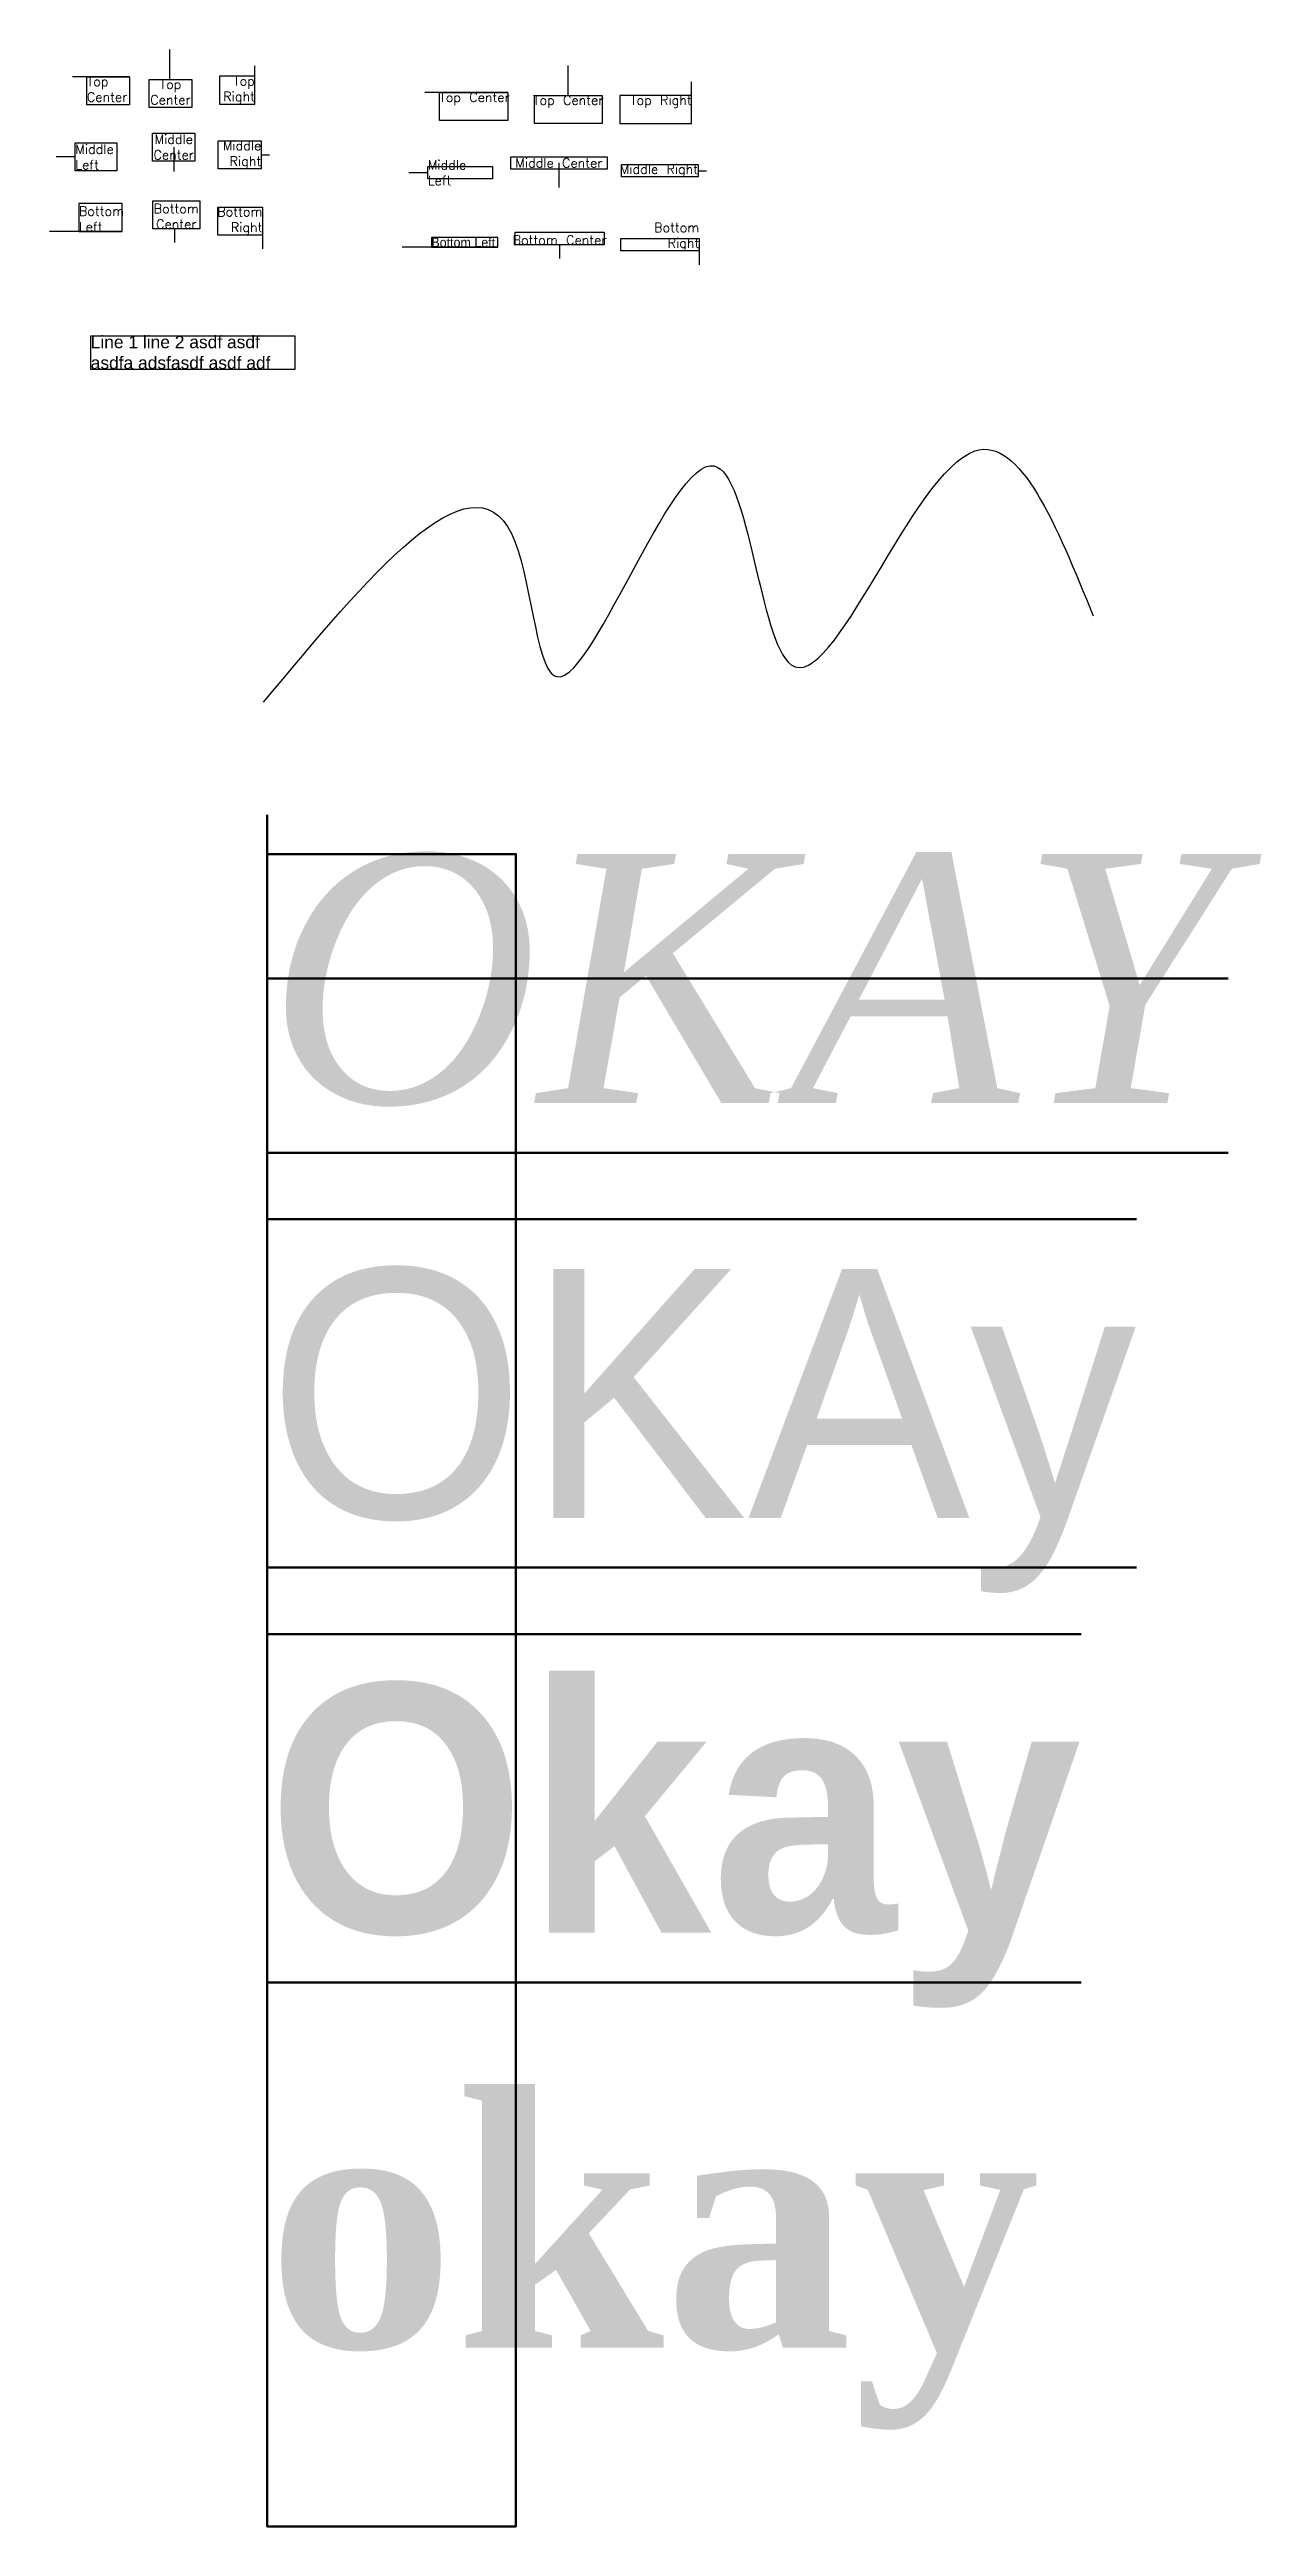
# Model space of a CAD drawing. Header units: feet. Extents: x 910 to 1330, y 4938 to 5224.
# Drawn here: x 1232.2 to 1329.6, y 4963.2 to 5162.2 of the extents above; entities that cross this region are included whole.
import ezdxf

# ---------------------------------------------------------------- set-up
doc = ezdxf.new("R2010")
doc.units = ezdxf.units.FT
doc.header["$LTSCALE"] = 5
doc.header["$MEASUREMENT"] = 0
doc.layers.add('G-ANNO-TTLB-WIDE', color=250, linetype='Continuous', lineweight=50)
doc.layers.add('TEST', color=3, linetype='Continuous')
doc.styles.get("Standard").update_dxf_attribs({"font": 'arial.ttf'})
doc.styles.add('txt_also', font='txt.shx')

msp = doc.modelspace()

# ---------------------------------------------------------------- texts
at = {"layer": 'G-ANNO-TTLB-WIDE', "color": 221, "ltscale": 10, "insert": (1249.7225328, 5097.5972847), "char_height": 20, "attachment_point": 1}
msp.add_mtext_dynamic_manual_height_columns('{\\fTimes New Roman|b0|i1|c0|p18;\\L\\K\\C85;\\c4766296;OKAY \\fRockwell|b0|i0|c0|p18;\\O\\k\\C221;OKAy\\P\\fRockwell|b1|i0|c0|p18;Okay \\fTimes New Roman|b1|i0|c0|p18;\\l\\o\\C81;\\c8512686;okay}', width=20, gutter_width=3.75, heights=[0], dxfattribs=at)
at = {"layer": 'TEST', "char_height": 0.75, "style": 'txt_also'}
for s, insert, width, attachment_point in [('Top Center', (1235.252375, 5160.0575439), 3.414190473, 1), ('Top Center', (1241.9674371, 5159.8298285), 3.414190473, 2), ('Top Right', (1248.7416658, 5160.0994721), 2.824411319, 3), ('Top Center', (1263.5720015, 5158.7858317), 5.511667389, 1), ('Top Center', (1273.9290126, 5158.5581162), 5.442890904, 2), ('Top Right', (1283.8424189, 5158.5581162), 5.759878447, 3), ('Middle Center', (1242.226704, 5154.4123901), 3.396566833, 5), ('Middle Left', (1234.3177765, 5153.6211278), 3.336810278, 4), ('Middle Right', (1249.2556779, 5153.7803875), 3.460472549, 6), ('Middle Left', (1262.637403, 5152.3494156), 5.193284834, 4), ('Middle Center', (1273.1739292, 5153.1406779), 7.740351377, 5), ('Middle Right', (1284.356431, 5152.5121766), 6.143429921, 6), ('Bottom Left', (1234.6065086, 5147.640101), 3.466082333, 7), ('Bottom Center', (1242.4353737, 5147.8390874), 3.795313966, 8), ('Bottom Right', (1249.3534544, 5147.3419699), 3.59554955, 9), ('Bottom Center', (1273.2287253, 5146.5673751), 7.144311138, 8), ('Bottom Right', (1284.4542074, 5146.0702577), 6.315001969, 9)]:
    msp.add_mtext(s, dxfattribs=dict(at, insert=insert, width=width, attachment_point=attachment_point))
at = {"layer": 'TEST', "ltscale": 10, "insert": (1262.9261351, 5146.3683887), "char_height": 0.75, "attachment_point": 7}
msp.add_mtext_dynamic_manual_height_columns('{\\Ftxt|c0;Bottom Left}', width=5.340603028, gutter_width=150, heights=[0], dxfattribs=at)
at = {"layer": 'TEST', "color": 221, "ltscale": 10, "insert": (1235.5562162, 5139.2482921), "char_height": 1, "attachment_point": 1}
msp.add_mtext_dynamic_manual_height_columns('Line 1 line 2 asdf asdf\\Pasdfa adsfasdf asdf adf', width=16.409703951, gutter_width=150, heights=[0], dxfattribs=at)

# ---------------------------------------------------------------- linework, layer by layer
at = {"layer": 'G-ANNO-TTLB-WIDE', "color": 221, "ltscale": 10}
msp.add_line((1249.7225328, 5097.5972847), (1249.7225328, 5100.7525936), dxfattribs=at)
msp.add_lwpolyline([(1249.7225328, 5097.5972847), (1269.7225328, 5097.5972847), (1269.7225328, 4963.2100014), (1249.7225328, 4963.2100014)], close=True, dxfattribs=at)
at = {"layer": 'TEST', "color": 221}
for p, q in [((1241.9213013, 5159.8298285), (1241.9213013, 5162.2492526)), ((1248.7416658, 5160.0994721), (1248.7416658, 5160.9382592)), ((1273.9290126, 5158.5581162), (1273.9290126, 5160.9775404)), ((1283.8424189, 5158.5581162), (1283.8424189, 5159.666547)), ((1234.3177765, 5153.6211278), (1232.7858212, 5153.6211278)), ((1242.226704, 5154.4123901), (1242.226704, 5152.4455554)), ((1249.2556779, 5153.7803875), (1249.9317539, 5153.7803875)), ((1273.1739292, 5153.1406779), (1273.1739292, 5151.1738432)), ((1262.637403, 5152.3494156), (1261.1054477, 5152.3494156)), ((1284.356431, 5152.5086752), (1285.032507, 5152.5086752)), ((1242.2815001, 5147.8390874), (1242.2815001, 5146.7392456)), ((1249.3534544, 5147.3419699), (1249.3534544, 5146.2263014)), ((1273.2287253, 5146.5673751), (1273.2287253, 5145.4675334)), ((1284.4542074, 5146.0702577), (1284.4542074, 5144.9545891))]:
    msp.add_line(p, q, dxfattribs=at)
at = {"layer": 'TEST', "color": 221, "ltscale": 10}
for p, q in [((1238.6665655, 5160.0575439), (1234.0935035, 5160.0575439)), ((1269.0836689, 5158.7858317), (1262.41313, 5158.7858317)), ((1238.0725909, 5147.640101), (1232.2494004, 5147.640101)), ((1268.2667381, 5146.3683887), (1260.5690269, 5146.3683887))]:
    msp.add_line(p, q, dxfattribs=at)
for points in [[(1235.252375, 5160.0575439), (1238.6665655, 5160.0575439), (1238.6665655, 5157.8075439), (1235.252375, 5157.8075439)], [(1240.2603419, 5159.8298285), (1243.6745324, 5159.8298285), (1243.6745324, 5157.5798285), (1240.2603419, 5157.5798285)], [(1248.7416658, 5160.0994721), (1245.9172545, 5160.0994721), (1245.9172545, 5157.8494721), (1248.7416658, 5157.8494721)], [(1263.5720015, 5158.7858317), (1269.0836689, 5158.7858317), (1269.0836689, 5156.5358317), (1263.5720015, 5156.5358317)], [(1271.2075671, 5158.5581162), (1276.650458, 5158.5581162), (1276.650458, 5156.3081162), (1271.2075671, 5156.3081162)], [(1283.8424189, 5158.5581162), (1278.0825404, 5158.5581162), (1278.0825404, 5156.3081162), (1283.8424189, 5156.3081162)], [(1243.9249874, 5153.2873901), (1240.5284206, 5153.2873901), (1240.5284206, 5155.5373901), (1243.9249874, 5155.5373901)], [(1234.3177765, 5154.7461278), (1237.6545867, 5154.7461278), (1237.6545867, 5152.4961278), (1234.3177765, 5152.4961278)], [(1249.2556779, 5152.6553875), (1245.7952054, 5152.6553875), (1245.7952054, 5154.9053875), (1249.2556779, 5154.9053875)], [(1277.0441049, 5152.6406779), (1269.3037535, 5152.6406779), (1269.3037535, 5153.6406779), (1277.0441049, 5153.6406779)], [(1262.637403, 5152.8494156), (1267.8306878, 5152.8494156), (1267.8306878, 5151.8494156), (1262.637403, 5151.8494156)], [(1284.356431, 5152.0121766), (1278.2130011, 5152.0121766), (1278.2130011, 5153.0121766), (1284.356431, 5153.0121766)], [(1234.6065086, 5147.640101), (1238.0725909, 5147.640101), (1238.0725909, 5149.890101), (1234.6065086, 5149.890101)], [(1244.3330306, 5147.8390874), (1240.5377167, 5147.8390874), (1240.5377167, 5150.0890874), (1244.3330306, 5150.0890874)], [(1249.3534544, 5147.3419699), (1245.7579048, 5147.3419699), (1245.7579048, 5149.5919699), (1249.3534544, 5149.5919699)], [(1276.8008809, 5146.5673751), (1269.6565698, 5146.5673751), (1269.6565698, 5147.5673751), (1276.8008809, 5147.5673751)], [(1262.9261351, 5146.3683887), (1268.2667381, 5146.3683887), (1268.2667381, 5147.143457), (1262.9261351, 5147.143457)], [(1284.4542074, 5146.0702577), (1278.1392055, 5146.0702577), (1278.1392055, 5147.0702577), (1284.4542074, 5147.0702577)], [(1235.5562162, 5139.2482921), (1251.9659201, 5139.2482921), (1251.9659201, 5136.5311479), (1235.5562162, 5136.5311479)]]:
    msp.add_lwpolyline(points, close=True, dxfattribs=at)
msp.add_open_spline([(1249.4448485, 5109.7993001), (1257.7945169, 5119.8654948), (1270.2923515, 5134.9326365), (1271.8509638, 5099.6829637), (1287.4607201, 5144.9348893), (1290.3658538, 5096.7764334), (1306.157502, 5141.2521893), (1313.1728468, 5123.9671996), (1316.1091932, 5116.7323852)], degree=3, knots=[0, 0, 0, 0, 24.0907175695, 36.0591330558, 57.2560022229, 74.3872472622, 97.0520317861, 113.367718196, 113.367718196, 113.367718196, 113.367718196], dxfattribs=at)

msp.set_redraw_order([(e.dxf.handle, doc.entitydb.next_handle()) for e in msp.query("TEXT MTEXT ATTDEF DIMENSION ARC_DIMENSION")])  # texts and dimensions are drawn at this point

doc.saveas('drawing.dxf')
